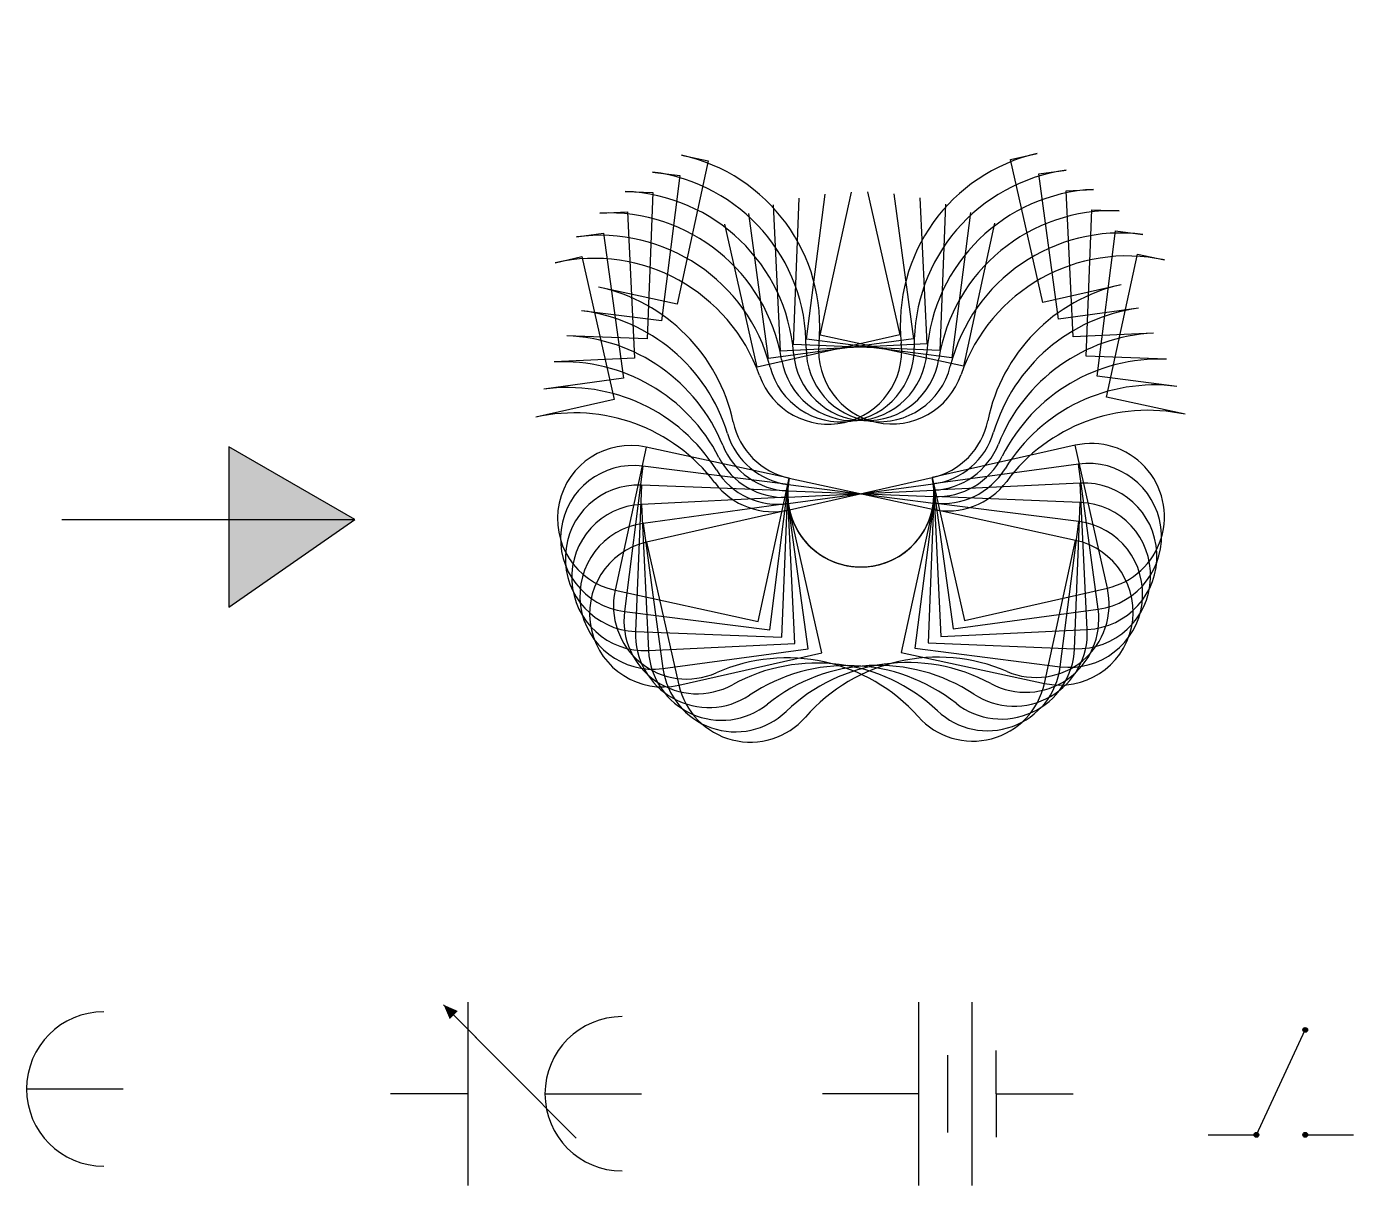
# Model space of a CAD drawing. Header units: inches. Extents: x 0 to 93838, y -1 to 60645.
# Drawn here: x 704.2 to 755.2, y 377.9 to 422.5 of the extents above; entities that cross this region are included whole.
import ezdxf

# ---------------------------------------------------------------- set-up
doc = ezdxf.new("R2010")
doc.units = ezdxf.units.IN
doc.header["$MEASUREMENT"] = 0

# ---------------------------------------------------------------- blocks, each defined once
blk = doc.blocks.new('*U1669')
for p, q in [((-2.817, 7.043), (-8.452, 7.043)), ((-8.452, 7.043), (-8.452, 1.409)), ((-2.817, 1.409), (-2.817, 7.043)), ((8.452, 7.043), (2.817, 7.043)), ((2.817, 7.043), (2.817, 1.409)), ((8.452, 1.409), (8.452, 7.043)), ((-8.452, 1.409), (-2.817, 1.409)), ((2.817, 1.409), (-2.817, 1.409)), ((2.817, 1.409), (8.452, 1.409)), ((-11.547, -4.226), (-8.452, -4.226)), ((-8.452, -4.226), (-8.452, -9.861)), ((-2.817, -4.226), (2.817, -4.226)), ((-2.817, -4.226), (-2.817, -4.226)), ((-2.817, -9.861), (-2.817, -4.226)), ((2.817, -4.226), (2.817, -9.861)), ((8.452, -9.861), (8.452, -4.226)), ((8.452, -4.226), (11.547, -4.226)), ((-8.452, -9.861), (-9.512, -9.861)), ((9.512, -9.861), (8.452, -9.861))]:
    blk.add_line(p, q)
for centre, radius, start, end in [((-5.635, 7.043), 2.817, 53.9681, 180), ((5.635, 7.043), 2.817, 0, 126.0319), ((0, 14.79), 6.762, 233.9681, 306.0319), ((-8.452, 4.226), 2.817, 90, 270), ((8.452, 4.226), 2.817, 270, 90), ((0, 1.409), 2.817, 0, 180), ((-2.817, -1.409), 2.817, 90, 155.6843), ((2.817, -1.409), 2.817, 24.3157, 90), ((-11.547, 2.536), 6.762, 270, 335.6843), ((11.547, 2.536), 6.762, 204.3157, 270), ((0, -4.226), 2.817, 6.7563, 173.2437), ((-9.512, -3.099), 6.762, 270, 353.2437), ((9.512, -3.099), 6.762, 186.7563, 270)]:
    blk.add_arc(centre, radius, start, end)
blk = doc.blocks.new('*U1660')
at = {"color": 0, "linetype": 'ByBlock', "lineweight": -2, "transparency": 16777216}
for p, rotation in [((132.767, 34.045), 24.99999999999996), ((132.654, 33.998), 19.99999999999994), ((132.536, 33.961), 14.99999999999994), ((132.416, 33.935), 9.99999999999994), ((132.294, 33.919), 4.999999999999918)]:
    blk.add_blockref('*U1669', p, dxfattribs=dict(at, rotation=rotation))
blk.add_blockref('*U1669', (132.172, 33.913), dxfattribs=at)

msp = doc.modelspace()

# ---------------------------------------------------------------- hatches: boundary and pattern name
at = {"true_color": 0xcd2027}
h = msp.add_hatch(color=242, dxfattribs=at)
h.dxf.hatch_style = 1
h.paths.add_polyline_path([(716.789, 403.51929), (711.94427, 406.31639), (711.94427, 400.13848)])
h = msp.add_hatch(color=256)
h.dxf.hatch_style = 1
h.paths.add_polyline_path([(753.27692, 383.87624, 1), (753.45975, 383.87624, 1)])
h = msp.add_hatch(color=256)
h.dxf.hatch_style = 1
h.paths.add_polyline_path([(751.53011, 379.91915, 0.54814605), (751.40018, 379.83624), (751.4916, 379.83624)])
h.paths.add_polyline_path([(751.58301, 379.83624, 0.29186778), (751.53011, 379.91915), (751.4916, 379.83624), (751.40018, 379.83624, 1)])
h = msp.add_hatch(color=256)
h.dxf.hatch_style = 1
h.paths.add_polyline_path([(753.27692, 379.83624, 1), (753.45975, 379.83624, 1)])

# ---------------------------------------------------------------- linework, layer by layer
for p, q in [((716.789, 403.51929), (711.94427, 406.31639)), ((711.94427, 406.31639), (711.94427, 400.13848)), ((705.51966, 403.51929), (716.789, 403.51929)), ((711.94427, 400.13848), (716.789, 403.51929)), ((725.31525, 379.71229), (720.20774, 384.84187)), ((721.14228, 384.94189), (721.14228, 377.88873)), ((738.49892, 377.88873), (738.49892, 384.9419)), ((738.49892, 377.88873), (738.49892, 384.9419)), ((740.54063, 384.9419), (740.54063, 377.88873)), ((751.4916, 379.83624), (753.36834, 383.87624)), ((741.46868, 381.41531), (741.46868, 383.0858)), ((739.61258, 379.93043), (739.61258, 382.90019)), ((739.61258, 379.93043), (739.61258, 382.90019)), ((739.61258, 379.93043), (739.61258, 382.90019)), ((739.61258, 379.93043), (739.61258, 382.90019)), ((704.16113, 381.60092), (707.13089, 381.60092)), ((704.16113, 381.60092), (707.87333, 381.60092)), ((721.14228, 381.41531), (718.17253, 381.41531)), ((724.11204, 381.41531), (727.08179, 381.41531)), ((724.11204, 381.41531), (727.82423, 381.41531)), ((738.49892, 381.41531), (734.78673, 381.41531)), ((738.49892, 381.41531), (734.78673, 381.41531)), ((741.46868, 381.41531), (744.43843, 381.41531)), ((741.46868, 381.41531), (744.43843, 381.41531)), ((741.46868, 381.41531), (741.46868, 379.74483)), ((749.6355, 379.83624), (751.4916, 379.83624)), ((753.36834, 379.83624), (755.22443, 379.83624))]:
    msp.add_line(p, q)
msp.add_lwpolyline([(720.20774, 384.84187), (722.64751, 382.39156), (722.64751, 382.39156)])
for centre in [(753.36834, 383.87624), (751.4916, 379.83624), (753.36834, 379.83624)]:
    msp.add_circle(centre, 0.09142)
for centre in [(707.13089, 381.60092), (727.08179, 381.41531)]:
    msp.add_arc(centre, 2.96975, 90, 270)
msp.add_solid([(720.76179, 384.6011), (720.20774, 384.84187), (720.44719, 384.28571)])

# ---------------------------------------------------------------- block references
at = {"rotation": 167.7559567807185}
msp.add_blockref('*U1660', (872.9221, 410.99229), dxfattribs=at)

doc.saveas('drawing.dxf')
